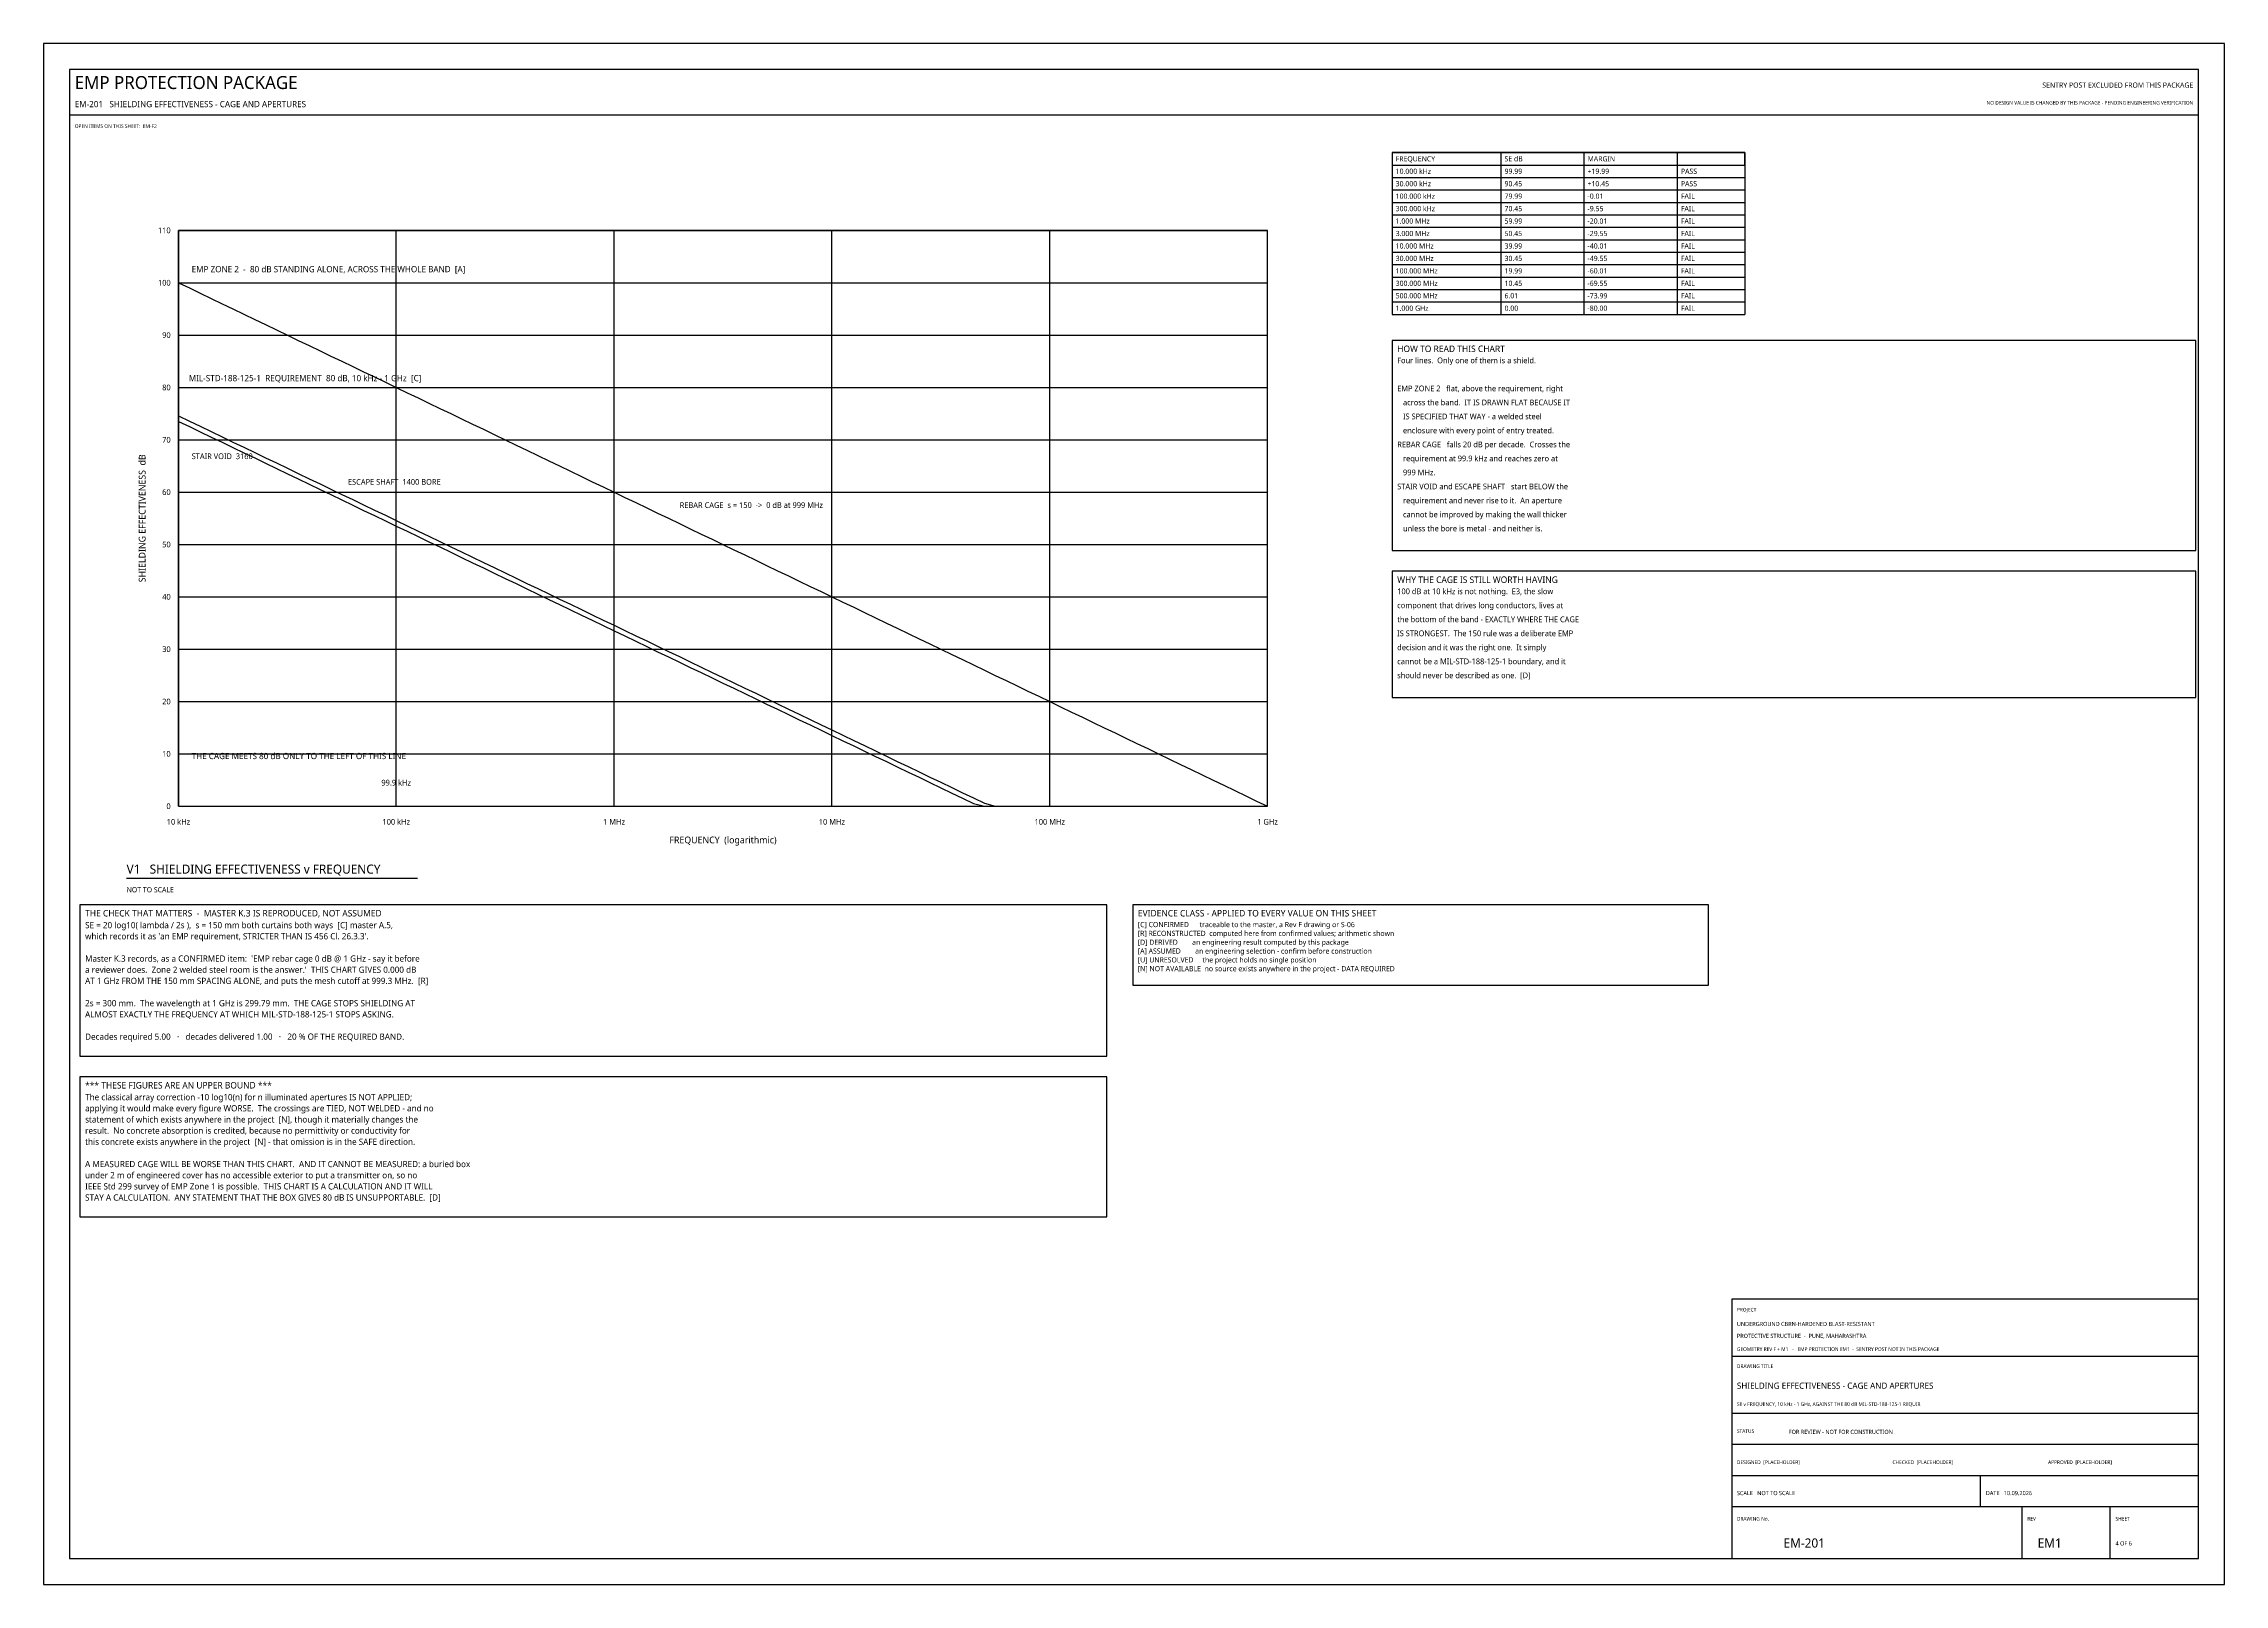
# Model space of a CAD drawing. Header units: millimetres. Extents: x 0 to 841, y 0 to 594.
import ezdxf
from ezdxf.enums import TextEntityAlignment as Align

# ---------------------------------------------------------------- set-up
doc = ezdxf.new("R2010")
doc.units = ezdxf.units.MM
for name, color, linetype in [('E-APERTURE', 1, 'Continuous'), ('E-CHART', 7, 'Continuous'), ('E-CHART-HI', 1, 'Continuous'), ('E-ZONE1', 4, 'Continuous'), ('E-ZONE2', 3, 'Continuous'), ('M-FLAG', 1, 'Continuous'), ('M-TITLE', 7, 'Continuous'), ('S-NOTE', 7, 'Continuous'), ('S-TABLE', 7, 'Continuous'), ('S-TEXT', 7, 'Continuous'), ('S-TITLE', 7, 'Continuous')]:
    doc.layers.add(name, color=color, linetype=linetype)
doc.styles.add('OpenSans', font='OpenSans-Regular.ttf')

msp = doc.modelspace()

# ---------------------------------------------------------------- linework, layer by layer
at = {"layer": 'E-APERTURE'}
for points in [[(52, 450.5), (56.2, 448.48), (60.4, 446.46), (64.6, 444.45), (68.8, 442.43), (73, 440.41), (77.2, 438.39), (81.4, 436.37), (85.6, 434.36), (89.8, 432.34), (94, 430.32), (98.2, 428.3), (102.4, 426.28), (106.6, 424.26), (110.8, 422.25), (115, 420.23), (119.2, 418.21), (123.4, 416.19), (127.6, 414.17), (131.8, 412.16), (136, 410.14), (140.2, 408.12), (144.4, 406.1), (148.6, 404.08), (152.8, 402.06), (157, 400.05), (161.2, 398.03), (165.4, 396.01), (169.6, 393.99), (173.8, 391.97), (178, 389.96), (182.2, 387.94), (186.4, 385.92), (190.6, 383.9), (194.8, 381.88), (199, 379.86), (203.2, 377.85), (207.4, 375.83), (211.6, 373.81), (215.8, 371.79), (220, 369.77), (224.2, 367.76), (228.4, 365.74), (232.6, 363.72), (236.8, 361.7), (241, 359.68), (245.2, 357.66), (249.4, 355.65), (253.6, 353.63), (257.8, 351.61), (262, 349.59), (266.2, 347.57), (270.4, 345.56), (274.6, 343.54), (278.8, 341.52), (283, 339.5), (287.2, 337.48), (291.4, 335.46), (295.6, 333.45), (299.8, 331.43), (304, 329.41), (308.2, 327.39), (312.4, 325.37), (316.6, 323.36), (320.8, 321.34), (325, 319.32), (329.2, 317.3), (333.4, 315.28), (337.6, 313.26), (341.8, 311.25), (346, 309.23), (350.2, 307.21), (354.4, 305.19), (358.6, 303.17), (362.8, 301.16), (367, 300), (371.2, 300), (375.4, 300), (379.6, 300), (383.8, 300), (388, 300), (392.2, 300), (396.4, 300), (400.6, 300), (404.8, 300), (409, 300), (413.2, 300), (417.4, 300), (421.6, 300), (425.8, 300), (430, 300), (434.2, 300), (438.4, 300), (442.6, 300), (446.8, 300), (451, 300), (455.2, 300), (459.4, 300), (463.6, 300), (467.8, 300), (472, 300)], [(52, 448.38), (56.2, 446.36), (60.4, 444.34), (64.6, 442.33), (68.8, 440.31), (73, 438.29), (77.2, 436.27), (81.4, 434.25), (85.6, 432.24), (89.8, 430.22), (94, 428.2), (98.2, 426.18), (102.4, 424.16), (106.6, 422.14), (110.8, 420.13), (115, 418.11), (119.2, 416.09), (123.4, 414.07), (127.6, 412.05), (131.8, 410.04), (136, 408.02), (140.2, 406), (144.4, 403.98), (148.6, 401.96), (152.8, 399.94), (157, 397.93), (161.2, 395.91), (165.4, 393.89), (169.6, 391.87), (173.8, 389.85), (178, 387.84), (182.2, 385.82), (186.4, 383.8), (190.6, 381.78), (194.8, 379.76), (199, 377.74), (203.2, 375.73), (207.4, 373.71), (211.6, 371.69), (215.8, 369.67), (220, 367.65), (224.2, 365.64), (228.4, 363.62), (232.6, 361.6), (236.8, 359.58), (241, 357.56), (245.2, 355.54), (249.4, 353.53), (253.6, 351.51), (257.8, 349.49), (262, 347.47), (266.2, 345.45), (270.4, 343.44), (274.6, 341.42), (278.8, 339.4), (283, 337.38), (287.2, 335.36), (291.4, 333.34), (295.6, 331.33), (299.8, 329.31), (304, 327.29), (308.2, 325.27), (312.4, 323.25), (316.6, 321.24), (320.8, 319.22), (325, 317.2), (329.2, 315.18), (333.4, 313.16), (337.6, 311.14), (341.8, 309.13), (346, 307.11), (350.2, 305.09), (354.4, 303.07), (358.6, 301.05), (362.8, 300), (367, 300), (371.2, 300), (375.4, 300), (379.6, 300), (383.8, 300), (388, 300), (392.2, 300), (396.4, 300), (400.6, 300), (404.8, 300), (409, 300), (413.2, 300), (417.4, 300), (421.6, 300), (425.8, 300), (430, 300), (434.2, 300), (438.4, 300), (442.6, 300), (446.8, 300), (451, 300), (455.2, 300), (459.4, 300), (463.6, 300), (467.8, 300), (472, 300)]]:
    msp.add_lwpolyline(points, dxfattribs=at)
at = {"layer": 'E-CHART'}
for p, q in [((52, 300), (52, 522)), ((52, 522), (472, 522)), ((136, 300), (136, 522)), ((220, 300), (220, 522)), ((304, 300), (304, 522)), ((388, 300), (388, 522)), ((472, 300), (472, 522)), ((52, 501.82), (472, 501.82)), ((52, 481.64), (472, 481.64)), ((52, 461.45), (472, 461.45)), ((52, 441.27), (472, 441.27)), ((52, 421.09), (472, 421.09)), ((52, 400.91), (472, 400.91)), ((52, 380.73), (472, 380.73)), ((52, 360.55), (472, 360.55)), ((52, 340.36), (472, 340.36)), ((52, 320.18), (472, 320.18)), ((52, 300), (472, 300))]:
    msp.add_line(p, q, dxfattribs=at)
msp.add_lwpolyline([(52, 300), (472, 300), (472, 522), (52, 522)], close=True, dxfattribs=at)
at = {"layer": 'E-CHART-HI'}
for p, q in [((52, 461.45), (472, 461.45)), ((135.97, 300), (135.97, 461.45))]:
    msp.add_line(p, q, dxfattribs=at)
at = {"layer": 'E-ZONE1'}
msp.add_lwpolyline([(52, 501.81), (56.2, 499.79), (60.4, 497.77), (64.6, 495.75), (68.8, 493.73), (73, 491.72), (77.2, 489.7), (81.4, 487.68), (85.6, 485.66), (89.8, 483.64), (94, 481.62), (98.2, 479.61), (102.4, 477.59), (106.6, 475.57), (110.8, 473.55), (115, 471.53), (119.2, 469.52), (123.4, 467.5), (127.6, 465.48), (131.8, 463.46), (136, 461.44), (140.2, 459.42), (144.4, 457.41), (148.6, 455.39), (152.8, 453.37), (157, 451.35), (161.2, 449.33), (165.4, 447.32), (169.6, 445.3), (173.8, 443.28), (178, 441.26), (182.2, 439.24), (186.4, 437.22), (190.6, 435.21), (194.8, 433.19), (199, 431.17), (203.2, 429.15), (207.4, 427.13), (211.6, 425.12), (215.8, 423.1), (220, 421.08), (224.2, 419.06), (228.4, 417.04), (232.6, 415.02), (236.8, 413.01), (241, 410.99), (245.2, 408.97), (249.4, 406.95), (253.6, 404.93), (257.8, 402.92), (262, 400.9), (266.2, 398.88), (270.4, 396.86), (274.6, 394.84), (278.8, 392.82), (283, 390.81), (287.2, 388.79), (291.4, 386.77), (295.6, 384.75), (299.8, 382.73), (304, 380.72), (308.2, 378.7), (312.4, 376.68), (316.6, 374.66), (320.8, 372.64), (325, 370.62), (329.2, 368.61), (333.4, 366.59), (337.6, 364.57), (341.8, 362.55), (346, 360.53), (350.2, 358.52), (354.4, 356.5), (358.6, 354.48), (362.8, 352.46), (367, 350.44), (371.2, 348.42), (375.4, 346.41), (379.6, 344.39), (383.8, 342.37), (388, 340.35), (392.2, 338.33), (396.4, 336.32), (400.6, 334.3), (404.8, 332.28), (409, 330.26), (413.2, 328.24), (417.4, 326.22), (421.6, 324.21), (425.8, 322.19), (430, 320.17), (434.2, 318.15), (438.4, 316.13), (442.6, 314.12), (446.8, 312.1), (451, 310.08), (455.2, 308.06), (459.4, 306.04), (463.6, 304.02), (467.8, 302.01), (472, 300)], dxfattribs=at)
at = {"layer": 'E-ZONE2'}
msp.add_line((52, 501.82), (472, 501.82), dxfattribs=at)
at = {"layer": 'M-TITLE'}
for p, q in [((10, 566.5), (831, 566.5)), ((651, 88), (831, 88)), ((651, 66), (831, 66)), ((651, 54), (831, 54)), ((651, 42), (831, 42)), ((747, 30), (747, 42)), ((651, 30), (831, 30)), ((763, 10), (763, 30)), ((797, 10), (797, 30))]:
    msp.add_line(p, q, dxfattribs=at)
msp.add_lwpolyline([(651, 10), (831, 10), (831, 110), (651, 110)], close=True, dxfattribs=at)
at = {"layer": 'S-TABLE'}
for p, q in [((520, 552), (656, 552)), ((520, 552), (520, 489.6)), ((562, 552), (562, 489.6)), ((594, 552), (594, 489.6)), ((630, 552), (630, 489.6)), ((656, 552), (656, 489.6)), ((520, 542.4), (656, 542.4)), ((520, 537.6), (656, 537.6)), ((520, 532.8), (656, 532.8)), ((520, 528), (656, 528)), ((520, 523.2), (656, 523.2)), ((520, 518.4), (656, 518.4)), ((520, 513.6), (656, 513.6)), ((520, 508.8), (656, 508.8)), ((520, 504), (656, 504)), ((520, 499.2), (656, 499.2)), ((520, 494.4), (656, 494.4)), ((520, 489.6), (656, 489.6))]:
    msp.add_line(p, q, dxfattribs=at)
msp.add_lwpolyline([(520, 547.2), (656, 547.2), (656, 552), (520, 552)], close=True, dxfattribs=at)
at = {"layer": 'S-TITLE'}
msp.add_line((32, 272.2), (144.21, 272.2), dxfattribs=at)
for points in [[(0, 0), (841, 0), (841, 594), (0, 594)], [(10, 10), (831, 10), (831, 584), (10, 584)], [(520, 398.58), (830, 398.58), (830, 479.6), (520, 479.6)], [(520, 341.95), (830, 341.95), (830, 390.58), (520, 390.58)], [(14, 203.67), (410, 203.67), (410, 262), (14, 262)], [(420, 230.97), (642, 230.97), (642, 262), (420, 262)], [(14, 141.65), (410, 141.65), (410, 195.67), (14, 195.67)]]:
    msp.add_lwpolyline(points, close=True, dxfattribs=at)

# ---------------------------------------------------------------- texts
at = {"layer": 'E-APERTURE', "style": 'OpenSans'}
for s, p in [('STAIR VOID  3160', (57.1, 433.82)), ('ESCAPE SHAFT  1400 BORE', (117.36, 423.94))]:
    msp.add_text(s, height=2.2, dxfattribs=at).set_placement(p)
at = {"layer": 'E-CHART', "style": 'OpenSans'}
for s, p in [('110', (49, 520.9)), ('100', (49, 500.72)), ('90', (49, 480.54)), ('80', (49, 460.35)), ('70', (49, 440.17)), ('60', (49, 419.99)), ('50', (49, 399.81)), ('40', (49, 379.63)), ('30', (49, 359.45)), ('20', (49, 339.26)), ('10', (49, 319.08)), ('0', (49, 298.9))]:
    msp.add_text(s, height=2.2, dxfattribs=at).set_placement(p, align=Align.RIGHT)
msp.add_text('SHIELDING EFFECTIVENESS  dB', height=2.6, rotation=90, dxfattribs=at).set_placement((38, 411), align=Align.MIDDLE_CENTER)
for s, height, p in [('10 kHz', 2.2, (52, 294)), ('100 kHz', 2.2, (136, 294)), ('1 MHz', 2.2, (220, 294)), ('10 MHz', 2.2, (304, 294)), ('100 MHz', 2.2, (388, 294)), ('1 GHz', 2.2, (472, 294)), ('FREQUENCY  (logarithmic)', 2.6, (262, 287))]:
    msp.add_text(s, height=height, dxfattribs=at).set_placement(p, align=Align.MIDDLE_CENTER)
at = {"layer": 'E-CHART-HI', "style": 'OpenSans'}
for s, p in [('MIL-STD-188-125-1  REQUIREMENT  80 dB, 10 kHz - 1 GHz  [C]', (56, 463.85)), ('THE CAGE MEETS 80 dB ONLY TO THE LEFT OF THIS LINE', (57.1, 318.16))]:
    msp.add_text(s, height=2.4, dxfattribs=at).set_placement(p)
msp.add_text('99.9 kHz', height=2.2, dxfattribs=at).set_placement((135.97, 309.08), align=Align.MIDDLE_CENTER)
at = {"layer": 'E-ZONE1', "style": 'OpenSans'}
msp.add_text('REBAR CAGE  s = 150  ->  0 dB at 999 MHz', height=2.2, dxfattribs=at).set_placement((245.29, 414.98))
at = {"layer": 'E-ZONE2', "style": 'OpenSans'}
msp.add_text('EMP ZONE 2  -  80 dB STANDING ALONE, ACROSS THE WHOLE BAND  [A]', height=2.4, dxfattribs=at).set_placement((57.1, 505.85))
at = {"layer": 'M-FLAG', "style": 'OpenSans'}
for s, height, p in [('NO DESIGN VALUE IS CHANGED BY THIS PACKAGE - PENDING ENGINEERING VERIFICATION', 1.4, (829, 570.5)), ('SENTRY POST EXCLUDED FROM THIS PACKAGE', 2, (829, 577))]:
    msp.add_text(s, height=height, dxfattribs=at).set_placement(p, align=Align.RIGHT)
for s, height, p in [('OPEN ITEMS ON THIS SHEET:  EM-F2', 1.4, (12, 561.5)), ('FOR REVIEW - NOT FOR CONSTRUCTION', 1.6, (673, 58))]:
    msp.add_text(s, height=height, dxfattribs=at).set_placement(p)
at = {"layer": 'M-TITLE', "style": 'OpenSans'}
for s, height, p in [('EMP PROTECTION PACKAGE', 5, (12, 576.5)), ('EM-201   SHIELDING EFFECTIVENESS - CAGE AND APERTURES', 2.4, (12, 569.5)), ('PROJECT', 1.4, (653, 105.2)), ('UNDERGROUND CBRN-HARDENED BLAST-RESISTANT', 1.6, (653, 99.6)), ('PROTECTIVE STRUCTURE  -  PUNE, MAHARASHTRA', 1.6, (653, 95)), ('GEOMETRY REV F + M1   -   EMP PROTECTION EM1  -  SENTRY POST NOT IN THIS PACKAGE', 1.4, (653, 90)), ('DRAWING TITLE', 1.4, (653, 83.4)), ('SHIELDING EFFECTIVENESS - CAGE AND APERTURES', 2.4, (653, 75.4)), ('SE v FREQUENCY, 10 kHz - 1 GHz, AGAINST THE 80 dB MIL-STD-188-125-1 REQUIR', 1.4, (653, 68.8)), ('STATUS', 1.4, (653, 58.4)), ('DESIGNED  [PLACEHOLDER]', 1.4, (653, 46.4)), ('CHECKED  [PLACEHOLDER]', 1.4, (713, 46.4)), ('APPROVED  [PLACEHOLDER]', 1.4, (773, 46.4)), ('SCALE   NOT TO SCALE', 1.6, (653, 34.4)), ('DATE   10.09.2026', 1.6, (749, 34.4)), ('DRAWING No.', 1.4, (653, 24.6)), ('REV', 1.4, (765, 24.6)), ('SHEET', 1.4, (799, 24.6)), ('EM-201', 3.5, (671, 14.2)), ('EM1', 3.5, (769, 14.2)), ('4 OF 6', 1.6, (799, 15))]:
    msp.add_text(s, height=height, dxfattribs=at).set_placement(p)
at = {"layer": 'S-NOTE', "style": 'OpenSans'}
for s, height, p in [('Four lines.  Only one of them is a shield.', 2.2, (522, 470.78)), ('EMP ZONE 2   flat, above the requirement, right', 2.2, (522, 459.98)), ('   across the band.  IT IS DRAWN FLAT BECAUSE IT', 2.2, (522, 454.58)), ('   IS SPECIFIED THAT WAY - a welded steel', 2.2, (522, 449.18)), ('   enclosure with every point of entry treated.', 2.2, (522, 443.78)), ('REBAR CAGE   falls 20 dB per decade.  Crosses the', 2.2, (522, 438.38)), ('   999 MHz.', 2.2, (522, 427.58)), ('   requirement at 99.9 kHz and reaches zero at', 2.2, (522, 432.98)), ('STAIR VOID and ESCAPE SHAFT   start BELOW the', 2.2, (522, 422.18)), ('   cannot be improved by making the wall thicker', 2.2, (522, 411.38)), ('   requirement and never rise to it.  An aperture', 2.2, (522, 416.78)), ('   unless the bore is metal - and neither is.', 2.2, (522, 405.98)), ('component that drives long conductors, lives at', 2.2, (522, 376.35)), ('100 dB at 10 kHz is not nothing.  E3, the slow', 2.2, (522, 381.75)), ('the bottom of the band - EXACTLY WHERE THE CAGE', 2.2, (522, 370.95)), ('IS STRONGEST.  The 150 rule was a deliberate EMP', 2.2, (522, 365.55)), ('decision and it was the right one.  It simply', 2.2, (522, 360.15)), ('cannot be a MIL-STD-188-125-1 boundary, and it', 2.2, (522, 354.75)), ('should never be described as one.  [D]', 2.2, (522, 349.35)), ('SE = 20 log10( lambda / 2s ),  s = 150 mm both curtains both ways  [C] master A.5,', 2.4, (16, 252.97)), ('[C] CONFIRMED      traceable to the master, a Rev F drawing or S-06', 2, (422, 253.38)), ("which records it as 'an EMP requirement, STRICTER THAN IS 456 Cl. 26.3.3'.", 2.4, (16, 248.67)), ('[R] RECONSTRUCTED  computed here from confirmed values; arithmetic shown', 2, (422, 249.97)), ('[D] DERIVED        an engineering result computed by this package', 2, (422, 246.57)), ('[A] ASSUMED        an engineering selection - confirm before construction', 2, (422, 243.17)), ("a reviewer does.  Zone 2 welded steel room is the answer.'  THIS CHART GIVES 0.000 dB", 2.4, (16, 235.77)), ("Master K.3 records, as a CONFIRMED item:  'EMP rebar cage 0 dB @ 1 GHz - say it before", 2.4, (16, 240.07)), ('[U] UNRESOLVED     the project holds no single position', 2, (422, 239.77)), ('[N] NOT AVAILABLE  no source exists anywhere in the project - DATA REQUIRED', 2, (422, 236.37)), ('AT 1 GHz FROM THE 150 mm SPACING ALONE, and puts the mesh cutoff at 999.3 MHz.  [R]', 2.4, (16, 231.47)), ('ALMOST EXACTLY THE FREQUENCY AT WHICH MIL-STD-188-125-1 STOPS ASKING.', 2.4, (16, 218.57)), ('2s = 300 mm.  The wavelength at 1 GHz is 299.79 mm.  THE CAGE STOPS SHIELDING AT', 2.4, (16, 222.87)), ('Decades required 5.00   ·   decades delivered 1.00   ·   20 % OF THE REQUIRED BAND.', 2.4, (16, 209.97)), ('The classical array correction -10 log10(n) for n illuminated apertures IS NOT APPLIED;', 2.4, (16, 186.65)), ('applying it would make every figure WORSE.  The crossings are TIED, NOT WELDED - and no', 2.4, (16, 182.35)), ('statement of which exists anywhere in the project  [N], though it materially changes the', 2.4, (16, 178.05)), ('this concrete exists anywhere in the project  [N] - that omission is in the SAFE direction.', 2.4, (16, 169.45)), ('result.  No concrete absorption is credited, because no permittivity or conductivity for', 2.4, (16, 173.75)), ('A MEASURED CAGE WILL BE WORSE THAN THIS CHART.  AND IT CANNOT BE MEASURED: a buried box', 2.4, (16, 160.85)), ('IEEE Std 299 survey of EMP Zone 1 is possible.  THIS CHART IS A CALCULATION AND IT WILL', 2.4, (16, 152.25)), ('under 2 m of engineered cover has no accessible exterior to put a transmitter on, so no', 2.4, (16, 156.55)), ('STAY A CALCULATION.  ANY STATEMENT THAT THE BOX GIVES 80 dB IS UNSUPPORTABLE.  [D]', 2.4, (16, 147.95))]:
    msp.add_text(s, height=height, dxfattribs=at).set_placement(p)
at = {"layer": 'S-TABLE', "style": 'OpenSans'}
for s, p in [('FREQUENCY', (521.4, 548.6)), ('SE dB', (563.4, 548.6)), ('MARGIN', (595.4, 548.6)), ('30.000 kHz', (521.4, 539)), ('10.000 kHz', (521.4, 543.8)), ('99.99', (563.4, 543.8)), ('90.45', (563.4, 539)), ('+19.99', (595.4, 543.8)), ('+10.45', (595.4, 539)), ('PASS', (631.4, 543.8)), ('PASS', (631.4, 539)), ('300.000 kHz', (521.4, 529.4)), ('100.000 kHz', (521.4, 534.2)), ('79.99', (563.4, 534.2)), ('70.45', (563.4, 529.4)), ('-0.01', (595.4, 534.2)), ('-9.55', (595.4, 529.4)), ('FAIL', (631.4, 534.2)), ('FAIL', (631.4, 529.4)), ('3.000 MHz', (521.4, 519.8)), ('1.000 MHz', (521.4, 524.6)), ('59.99', (563.4, 524.6)), ('50.45', (563.4, 519.8)), ('-20.01', (595.4, 524.6)), ('-29.55', (595.4, 519.8)), ('FAIL', (631.4, 524.6)), ('FAIL', (631.4, 519.8)), ('10.000 MHz', (521.4, 515)), ('39.99', (563.4, 515)), ('-40.01', (595.4, 515)), ('FAIL', (631.4, 515)), ('30.000 MHz', (521.4, 510.2)), ('100.000 MHz', (521.4, 505.4)), ('30.45', (563.4, 510.2)), ('19.99', (563.4, 505.4)), ('-49.55', (595.4, 510.2)), ('-60.01', (595.4, 505.4)), ('FAIL', (631.4, 510.2)), ('FAIL', (631.4, 505.4)), ('300.000 MHz', (521.4, 500.6)), ('500.000 MHz', (521.4, 495.8)), ('6.01', (563.4, 495.8)), ('10.45', (563.4, 500.6)), ('-69.55', (595.4, 500.6)), ('-73.99', (595.4, 495.8)), ('FAIL', (631.4, 500.6)), ('FAIL', (631.4, 495.8)), ('1.000 GHz', (521.4, 491)), ('0.00', (563.4, 491)), ('-80.00', (595.4, 491)), ('FAIL', (631.4, 491))]:
    msp.add_text(s, height=2, dxfattribs=at).set_placement(p)
at = {"layer": 'S-TEXT', "style": 'OpenSans'}
msp.add_text('NOT TO SCALE', height=2, dxfattribs=at).set_placement((32, 266.8))
at = {"layer": 'S-TITLE', "style": 'OpenSans'}
for s, height, p in [('HOW TO READ THIS CHART', 2.5, (522, 475.1)), ('WHY THE CAGE IS STILL WORTH HAVING', 2.5, (522, 386.08)), ('V1   SHIELDING EFFECTIVENESS v FREQUENCY', 3.5, (32, 274)), ('THE CHECK THAT MATTERS  -  MASTER K.3 IS REPRODUCED, NOT ASSUMED', 2.5, (16, 257.5)), ('EVIDENCE CLASS - APPLIED TO EVERY VALUE ON THIS SHEET', 2.5, (422, 257.5)), ('*** THESE FIGURES ARE AN UPPER BOUND ***', 2.5, (16, 191.17))]:
    msp.add_text(s, height=height, dxfattribs=at).set_placement(p)

doc.saveas('drawing.dxf')
